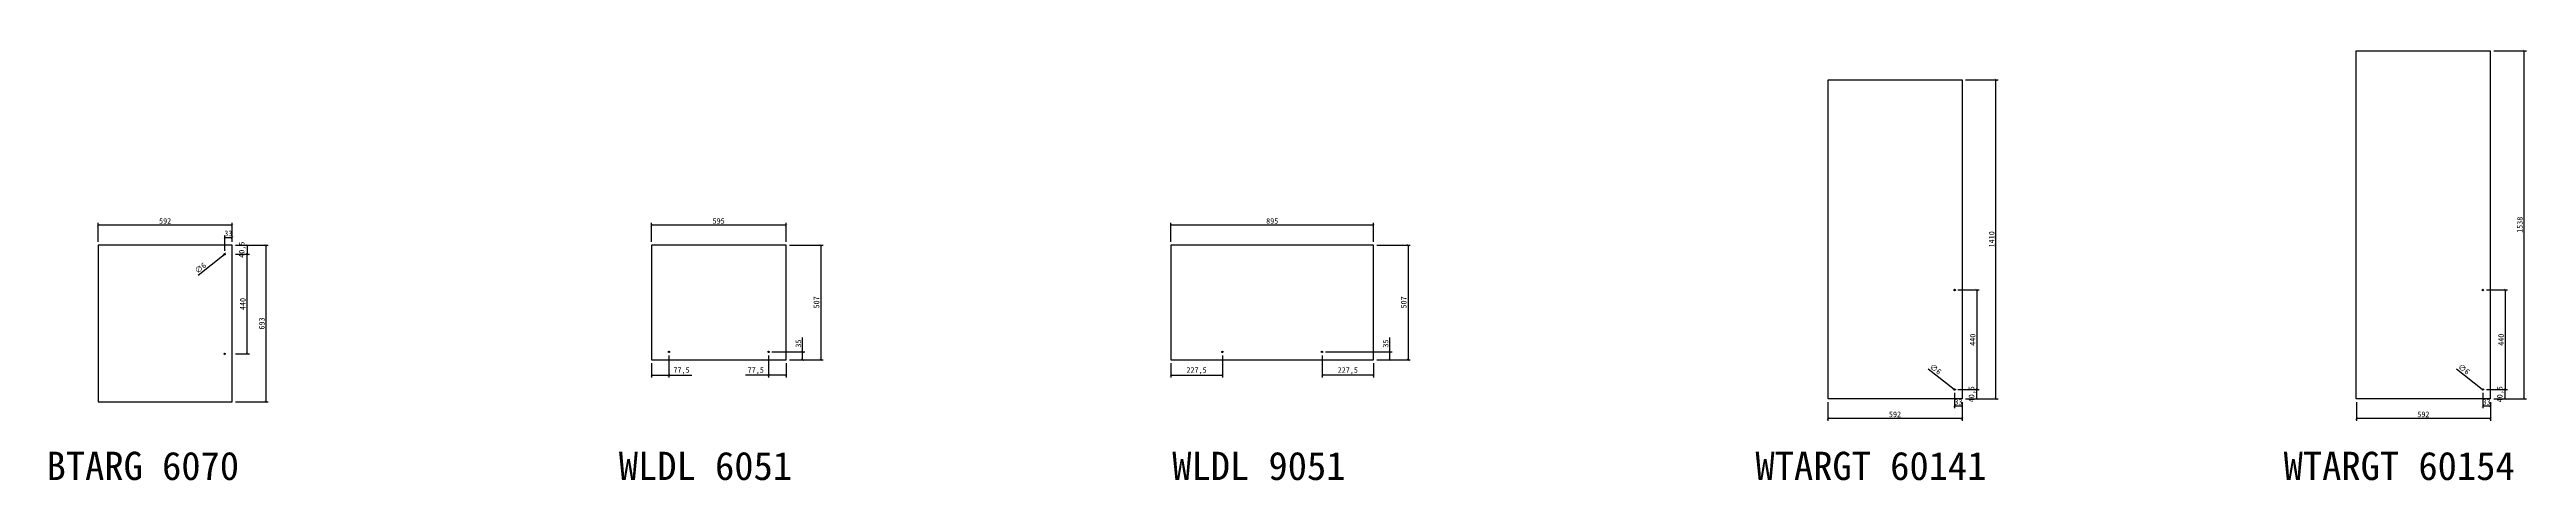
# Model space of a CAD drawing. Header units: millimetres. Extents: x -44117 to 256353, y -2095463 to 65325.
# Drawn here: x 87130 to 98071, y -184115 to -182210 of the extents above; entities that cross this region are included whole.
import ezdxf

# ---------------------------------------------------------------- set-up
doc = ezdxf.new("R2010")
doc.units = ezdxf.units.MM
doc.header["$LTSCALE"] = 10
doc.dimstyles.new('ISO-25', dxfattribs={"dimtxt": 2.5, "dimasz": 2.5, "dimexe": 1, "dimexo": 1, "dimtad": 1, "dimtxsty": 'Standard', "dimblk": 'ARCHTICK', "dimcen": 2.5, "dimadec": 0, "dimazin": 0, "dimtfac": 1, "dimtmove": 0, "dimatfit": 3, "dimfxl": 0, "dimarcsym": 0})

# ---------------------------------------------------------------- blocks, each defined once
blk = doc.blocks.new('_ArchTick')
at = {"color": 0, "linetype": 'ByBlock', "const_width": 0.15}
blk.add_lwpolyline([(-0.5, -0.5), (0.5, 0.5)], dxfattribs=at)
blk = doc.blocks.new('*D3026')
at = {"color": 0, "lineweight": -2}
for p, q in [((87787, -183208), (87901, -183117)), ((87906, -183113), (87901, -183117)), ((87906, -183113), (87906, -183113))]:
    blk.add_line(p, q, dxfattribs=at)
at = {"layer": 'Defpoints', "color": 0}
for p in [(87901, -183117), (87906, -183113)]:
    blk.add_point(p, dxfattribs=at)
at = {"color": 0, "lineweight": -2, "xscale": 10, "yscale": 10, "zscale": 10}
for p, rotation in [((87901, -183117), 38.36647630590951), ((87906, -183113), 218.3664763059095)]:
    blk.add_blockref('_ArchTick', p, dxfattribs=dict(at, rotation=rotation))
at = {"color": 0, "insert": (87797, -183176), "char_height": 25, "attachment_point": 5, "rotation": 38.3665}
blk.add_mtext('∅6', dxfattribs=at)
blk = doc.blocks.new('*D3027')
at = {"color": 0, "lineweight": -2}
for p, q in [((87952, -183075), (88013, -183075)), ((87952, -183115), (88013, -183115)), ((88003, -183075), (88003, -183115))]:
    blk.add_line(p, q, dxfattribs=at)
at = {"layer": 'Defpoints', "color": 0}
for p in [(87937, -183075), (87937, -183115), (88003, -183115)]:
    blk.add_point(p, dxfattribs=at)
at = {"color": 0, "lineweight": -2, "xscale": 10, "yscale": 10, "zscale": 10}
for p, rotation in [((88003, -183075), 90), ((88003, -183115), 270)]:
    blk.add_blockref('_ArchTick', p, dxfattribs=dict(at, rotation=rotation))
at = {"color": 0, "insert": (87982, -183095), "char_height": 25, "attachment_point": 5, "rotation": 90}
blk.add_mtext('40,5', dxfattribs=at)
blk = doc.blocks.new('*D3028')
at = {"color": 0, "lineweight": -2}
for p, q in [((87952, -183115), (88013, -183115)), ((88003, -183555), (88003, -183115)), ((87952, -183555), (88013, -183555))]:
    blk.add_line(p, q, dxfattribs=at)
at = {"layer": 'Defpoints', "color": 0}
for p in [(87937, -183115), (88003, -183115), (87937, -183555)]:
    blk.add_point(p, dxfattribs=at)
at = {"color": 0, "lineweight": -2, "xscale": 10, "yscale": 10, "zscale": 10}
for p, rotation in [((88003, -183115), 90), ((88003, -183555), 270)]:
    blk.add_blockref('_ArchTick', p, dxfattribs=dict(at, rotation=rotation))
at = {"color": 0, "insert": (87984, -183335), "char_height": 25, "attachment_point": 5, "rotation": 90}
blk.add_mtext('440', dxfattribs=at)
blk = doc.blocks.new('*D3029')
at = {"color": 0, "lineweight": -2}
for p, q in [((87952, -183075), (88096, -183075)), ((88086, -183075), (88086, -183768)), ((87952, -183768), (88096, -183768))]:
    blk.add_line(p, q, dxfattribs=at)
at = {"layer": 'Defpoints', "color": 0}
for p in [(87937, -183075), (87937, -183768), (88086, -183768)]:
    blk.add_point(p, dxfattribs=at)
at = {"color": 0, "lineweight": -2, "xscale": 10, "yscale": 10, "zscale": 10}
for p, rotation in [((88086, -183075), 90), ((88086, -183768), 270)]:
    blk.add_blockref('_ArchTick', p, dxfattribs=dict(at, rotation=rotation))
at = {"color": 0, "insert": (88068, -183421), "char_height": 25, "attachment_point": 5, "rotation": 90}
blk.add_mtext('693', dxfattribs=at)
blk = doc.blocks.new('*D3030')
at = {"color": 0, "lineweight": -2}
for p, q in [((87345, -183060), (87345, -182977)), ((87937, -182987), (87345, -182987)), ((87937, -183060), (87937, -182977))]:
    blk.add_line(p, q, dxfattribs=at)
at = {"layer": 'Defpoints', "color": 0}
for p in [(87345, -182987), (87345, -183075), (87937, -183075)]:
    blk.add_point(p, dxfattribs=at)
at = {"color": 0, "lineweight": -2, "xscale": 10, "yscale": 10, "zscale": 10, "rotation": 180}
blk.add_blockref('_ArchTick', (87345, -182987), dxfattribs=at)
at = {"color": 0, "lineweight": -2, "xscale": 10, "yscale": 10, "zscale": 10}
blk.add_blockref('_ArchTick', (87937, -182987), dxfattribs=at)
at = {"color": 0, "insert": (87641, -182968), "char_height": 25, "attachment_point": 5}
blk.add_mtext('592', dxfattribs=at)
blk = doc.blocks.new('*D3031')
at = {"color": 0, "lineweight": -2}
for p, q in [((89789, -183060), (89789, -182977)), ((90384, -182987), (89789, -182987)), ((90384, -183060), (90384, -182977))]:
    blk.add_line(p, q, dxfattribs=at)
at = {"layer": 'Defpoints', "color": 0}
for p in [(89789, -182987), (89789, -183075), (90384, -183075)]:
    blk.add_point(p, dxfattribs=at)
at = {"color": 0, "lineweight": -2, "xscale": 10, "yscale": 10, "zscale": 10, "rotation": 180}
blk.add_blockref('_ArchTick', (89789, -182987), dxfattribs=at)
at = {"color": 0, "lineweight": -2, "xscale": 10, "yscale": 10, "zscale": 10}
blk.add_blockref('_ArchTick', (90384, -182987), dxfattribs=at)
at = {"color": 0, "insert": (90086, -182968), "char_height": 25, "attachment_point": 5}
blk.add_mtext('595', dxfattribs=at)
blk = doc.blocks.new('*D3032')
at = {"color": 0, "lineweight": -2}
for p, q in [((87904, -183100), (87904, -183032)), ((87937, -183060), (87937, -183032)), ((87937, -183042), (87904, -183042))]:
    blk.add_line(p, q, dxfattribs=at)
at = {"layer": 'Defpoints', "color": 0}
for p in [(87904, -183042), (87904, -183115), (87937, -183075)]:
    blk.add_point(p, dxfattribs=at)
at = {"color": 0, "lineweight": -2, "xscale": 10, "yscale": 10, "zscale": 10, "rotation": 180}
blk.add_blockref('_ArchTick', (87904, -183042), dxfattribs=at)
at = {"color": 0, "lineweight": -2, "xscale": 10, "yscale": 10, "zscale": 10}
blk.add_blockref('_ArchTick', (87937, -183042), dxfattribs=at)
at = {"color": 0, "insert": (87920, -183023), "char_height": 25, "attachment_point": 5}
blk.add_mtext('33', dxfattribs=at)
blk = doc.blocks.new('*D3033')
at = {"color": 0, "lineweight": -2}
for p, q in [((90399, -183075), (90547, -183075)), ((90537, -183075), (90537, -183582)), ((90399, -183582), (90547, -183582))]:
    blk.add_line(p, q, dxfattribs=at)
at = {"layer": 'Defpoints', "color": 0}
for p in [(90384, -183075), (90384, -183582), (90537, -183582)]:
    blk.add_point(p, dxfattribs=at)
at = {"color": 0, "lineweight": -2, "xscale": 10, "yscale": 10, "zscale": 10}
for p, rotation in [((90537, -183075), 90), ((90537, -183582), 270)]:
    blk.add_blockref('_ArchTick', p, dxfattribs=dict(at, rotation=rotation))
at = {"color": 0, "insert": (90518, -183328), "char_height": 25, "attachment_point": 5, "rotation": 90}
blk.add_mtext('507', dxfattribs=at)
blk = doc.blocks.new('*D3034')
at = {"color": 0, "lineweight": -2}
for p, q in [((90321, -183547), (90466, -183547)), ((90399, -183582), (90466, -183582)), ((90456, -183547), (90456, -183483)), ((90456, -183582), (90456, -183547))]:
    blk.add_line(p, q, dxfattribs=at)
at = {"layer": 'Defpoints', "color": 0}
for p in [(90306, -183547), (90384, -183582), (90456, -183547)]:
    blk.add_point(p, dxfattribs=at)
at = {"color": 0, "lineweight": -2, "xscale": 10, "yscale": 10, "zscale": 10}
for p, rotation in [((90456, -183547), 90), ((90456, -183582), 270)]:
    blk.add_blockref('_ArchTick', p, dxfattribs=dict(at, rotation=rotation))
at = {"color": 0, "insert": (90438, -183510), "char_height": 25, "attachment_point": 5, "rotation": 90}
blk.add_mtext('35', dxfattribs=at)
blk = doc.blocks.new('*D3035')
at = {"color": 0, "lineweight": -2}
for p, q in [((90306, -183562), (90306, -183660)), ((90306, -183650), (90205, -183650)), ((90384, -183650), (90306, -183650)), ((90384, -183597), (90384, -183660))]:
    blk.add_line(p, q, dxfattribs=at)
at = {"layer": 'Defpoints', "color": 0}
for p in [(90306, -183547), (90384, -183582), (90306, -183650)]:
    blk.add_point(p, dxfattribs=at)
at = {"color": 0, "lineweight": -2, "xscale": 10, "yscale": 10, "zscale": 10, "rotation": 180}
blk.add_blockref('_ArchTick', (90306, -183650), dxfattribs=at)
at = {"color": 0, "lineweight": -2, "xscale": 10, "yscale": 10, "zscale": 10}
blk.add_blockref('_ArchTick', (90384, -183650), dxfattribs=at)
at = {"color": 0, "insert": (90250, -183630), "char_height": 25, "attachment_point": 5}
blk.add_mtext('77,5', dxfattribs=at)
blk = doc.blocks.new('*D3036')
at = {"color": 0, "lineweight": -2}
for p, q in [((89866, -183562), (89866, -183660)), ((89789, -183597), (89789, -183660)), ((89789, -183650), (89866, -183650)), ((89866, -183650), (89968, -183650))]:
    blk.add_line(p, q, dxfattribs=at)
at = {"layer": 'Defpoints', "color": 0}
for p in [(89789, -183582), (89866, -183547), (89866, -183650)]:
    blk.add_point(p, dxfattribs=at)
at = {"color": 0, "lineweight": -2, "xscale": 10, "yscale": 10, "zscale": 10, "rotation": 180}
blk.add_blockref('_ArchTick', (89789, -183650), dxfattribs=at)
at = {"color": 0, "lineweight": -2, "xscale": 10, "yscale": 10, "zscale": 10}
blk.add_blockref('_ArchTick', (89866, -183650), dxfattribs=at)
at = {"color": 0, "insert": (89922, -183630), "char_height": 25, "attachment_point": 5}
blk.add_mtext('77,5', dxfattribs=at)
blk = doc.blocks.new('*D3037')
at = {"color": 0, "lineweight": -2}
for p, q in [((92083, -183060), (92083, -182977)), ((92978, -182987), (92083, -182987)), ((92978, -183060), (92978, -182977))]:
    blk.add_line(p, q, dxfattribs=at)
at = {"layer": 'Defpoints', "color": 0}
for p in [(92083, -182987), (92083, -183075), (92978, -183075)]:
    blk.add_point(p, dxfattribs=at)
at = {"color": 0, "lineweight": -2, "xscale": 10, "yscale": 10, "zscale": 10, "rotation": 180}
blk.add_blockref('_ArchTick', (92083, -182987), dxfattribs=at)
at = {"color": 0, "lineweight": -2, "xscale": 10, "yscale": 10, "zscale": 10}
blk.add_blockref('_ArchTick', (92978, -182987), dxfattribs=at)
at = {"color": 0, "insert": (92531, -182968), "char_height": 25, "attachment_point": 5}
blk.add_mtext('895', dxfattribs=at)
blk = doc.blocks.new('*D3038')
at = {"color": 0, "lineweight": -2}
for p, q in [((92993, -183075), (93141, -183075)), ((93131, -183075), (93131, -183582)), ((92993, -183582), (93141, -183582))]:
    blk.add_line(p, q, dxfattribs=at)
at = {"layer": 'Defpoints', "color": 0}
for p in [(92978, -183075), (92978, -183582), (93131, -183582)]:
    blk.add_point(p, dxfattribs=at)
at = {"color": 0, "lineweight": -2, "xscale": 10, "yscale": 10, "zscale": 10}
for p, rotation in [((93131, -183075), 90), ((93131, -183582), 270)]:
    blk.add_blockref('_ArchTick', p, dxfattribs=dict(at, rotation=rotation))
at = {"color": 0, "insert": (93112, -183328), "char_height": 25, "attachment_point": 5, "rotation": 90}
blk.add_mtext('507', dxfattribs=at)
blk = doc.blocks.new('*D3039')
at = {"color": 0, "lineweight": -2}
for p, q in [((92766, -183547), (93061, -183547)), ((92993, -183582), (93061, -183582)), ((93051, -183547), (93051, -183483)), ((93051, -183582), (93051, -183547))]:
    blk.add_line(p, q, dxfattribs=at)
at = {"layer": 'Defpoints', "color": 0}
for p in [(92751, -183547), (92978, -183582), (93051, -183547)]:
    blk.add_point(p, dxfattribs=at)
at = {"color": 0, "lineweight": -2, "xscale": 10, "yscale": 10, "zscale": 10}
for p, rotation in [((93051, -183547), 90), ((93051, -183582), 270)]:
    blk.add_blockref('_ArchTick', p, dxfattribs=dict(at, rotation=rotation))
at = {"color": 0, "insert": (93032, -183510), "char_height": 25, "attachment_point": 5, "rotation": 90}
blk.add_mtext('35', dxfattribs=at)
blk = doc.blocks.new('*D3040')
at = {"color": 0, "lineweight": -2}
for p, q in [((92751, -183562), (92751, -183660)), ((92978, -183650), (92751, -183650)), ((92978, -183597), (92978, -183660))]:
    blk.add_line(p, q, dxfattribs=at)
at = {"layer": 'Defpoints', "color": 0}
for p in [(92751, -183547), (92978, -183582), (92751, -183650)]:
    blk.add_point(p, dxfattribs=at)
at = {"color": 0, "lineweight": -2, "xscale": 10, "yscale": 10, "zscale": 10, "rotation": 180}
blk.add_blockref('_ArchTick', (92751, -183650), dxfattribs=at)
at = {"color": 0, "lineweight": -2, "xscale": 10, "yscale": 10, "zscale": 10}
blk.add_blockref('_ArchTick', (92978, -183650), dxfattribs=at)
at = {"color": 0, "insert": (92865, -183630), "char_height": 25, "attachment_point": 5}
blk.add_mtext('227,5', dxfattribs=at)
blk = doc.blocks.new('*D3041')
at = {"color": 0, "lineweight": -2}
for p, q in [((92311, -183562), (92311, -183660)), ((92083, -183597), (92083, -183660)), ((92083, -183650), (92311, -183650))]:
    blk.add_line(p, q, dxfattribs=at)
at = {"layer": 'Defpoints', "color": 0}
for p in [(92083, -183582), (92311, -183547), (92311, -183650)]:
    blk.add_point(p, dxfattribs=at)
at = {"color": 0, "lineweight": -2, "xscale": 10, "yscale": 10, "zscale": 10, "rotation": 180}
blk.add_blockref('_ArchTick', (92083, -183650), dxfattribs=at)
at = {"color": 0, "lineweight": -2, "xscale": 10, "yscale": 10, "zscale": 10}
blk.add_blockref('_ArchTick', (92311, -183650), dxfattribs=at)
at = {"color": 0, "insert": (92197, -183630), "char_height": 25, "attachment_point": 5}
blk.add_mtext('227,5', dxfattribs=at)
blk = doc.blocks.new('*D3042')
at = {"color": 0, "lineweight": -2}
for p, q in [((95429, -183621), (95543, -183711)), ((95548, -183715), (95543, -183711)), ((95548, -183715), (95548, -183715))]:
    blk.add_line(p, q, dxfattribs=at)
at = {"layer": 'Defpoints', "color": 0}
for p in [(95543, -183711), (95548, -183715)]:
    blk.add_point(p, dxfattribs=at)
at = {"color": 0, "lineweight": -2, "xscale": 10, "yscale": 10, "zscale": 10}
for p, rotation in [((95543, -183711), 321.6335236940905), ((95548, -183715), 141.6335236940905)]:
    blk.add_blockref('_ArchTick', p, dxfattribs=dict(at, rotation=rotation))
at = {"color": 0, "insert": (95461, -183623), "char_height": 25, "attachment_point": 5, "rotation": 321.6335}
blk.add_mtext('∅6', dxfattribs=at)
blk = doc.blocks.new('*D3043')
at = {"color": 0, "lineweight": -2}
for p, q in [((95593, -183713), (95654, -183713)), ((95593, -183754), (95654, -183754)), ((95644, -183754), (95644, -183713))]:
    blk.add_line(p, q, dxfattribs=at)
at = {"layer": 'Defpoints', "color": 0}
for p in [(95578, -183713), (95578, -183754), (95644, -183713)]:
    blk.add_point(p, dxfattribs=at)
at = {"color": 0, "lineweight": -2, "xscale": 10, "yscale": 10, "zscale": 10}
for p, rotation in [((95644, -183713), 90), ((95644, -183754), 270)]:
    blk.add_blockref('_ArchTick', p, dxfattribs=dict(at, rotation=rotation))
at = {"color": 0, "insert": (95623, -183734), "char_height": 25, "attachment_point": 5, "rotation": 90}
blk.add_mtext('40,5', dxfattribs=at)
blk = doc.blocks.new('*D3044')
at = {"color": 0, "lineweight": -2}
for p, q in [((95593, -182344), (95738, -182344)), ((95728, -183754), (95728, -182344)), ((95593, -183754), (95738, -183754))]:
    blk.add_line(p, q, dxfattribs=at)
at = {"layer": 'Defpoints', "color": 0}
for p in [(95578, -182344), (95728, -182344), (95578, -183754)]:
    blk.add_point(p, dxfattribs=at)
at = {"color": 0, "lineweight": -2, "xscale": 10, "yscale": 10, "zscale": 10}
for p, rotation in [((95728, -182344), 90), ((95728, -183754), 270)]:
    blk.add_blockref('_ArchTick', p, dxfattribs=dict(at, rotation=rotation))
at = {"color": 0, "insert": (95709, -183049), "char_height": 25, "attachment_point": 5, "rotation": 90}
blk.add_mtext('1410', dxfattribs=at)
blk = doc.blocks.new('*D3045')
at = {"color": 0, "lineweight": -2}
for p, q in [((94986, -183769), (94986, -183851)), ((95578, -183769), (95578, -183851)), ((95578, -183841), (94986, -183841))]:
    blk.add_line(p, q, dxfattribs=at)
at = {"layer": 'Defpoints', "color": 0}
for p in [(94986, -183754), (95578, -183754), (94986, -183841)]:
    blk.add_point(p, dxfattribs=at)
at = {"color": 0, "lineweight": -2, "xscale": 10, "yscale": 10, "zscale": 10, "rotation": 180}
blk.add_blockref('_ArchTick', (94986, -183841), dxfattribs=at)
at = {"color": 0, "lineweight": -2, "xscale": 10, "yscale": 10, "zscale": 10}
blk.add_blockref('_ArchTick', (95578, -183841), dxfattribs=at)
at = {"color": 0, "insert": (95282, -183823), "char_height": 25, "attachment_point": 5}
blk.add_mtext('592', dxfattribs=at)
blk = doc.blocks.new('*D3046')
at = {"color": 0, "lineweight": -2}
for p, q in [((95545, -183728), (95545, -183796)), ((95578, -183786), (95545, -183786)), ((95578, -183769), (95578, -183796))]:
    blk.add_line(p, q, dxfattribs=at)
at = {"layer": 'Defpoints', "color": 0}
for p in [(95545, -183713), (95545, -183786), (95578, -183754)]:
    blk.add_point(p, dxfattribs=at)
at = {"color": 0, "lineweight": -2, "xscale": 10, "yscale": 10, "zscale": 10, "rotation": 180}
blk.add_blockref('_ArchTick', (95545, -183786), dxfattribs=at)
at = {"color": 0, "lineweight": -2, "xscale": 10, "yscale": 10, "zscale": 10}
blk.add_blockref('_ArchTick', (95578, -183786), dxfattribs=at)
at = {"color": 0, "insert": (95562, -183768), "char_height": 25, "attachment_point": 5}
blk.add_mtext('33', dxfattribs=at)
blk = doc.blocks.new('*D3047')
at = {"color": 0, "lineweight": -2}
for p, q in [((97762, -183621), (97876, -183711)), ((97881, -183715), (97876, -183711)), ((97881, -183715), (97881, -183715))]:
    blk.add_line(p, q, dxfattribs=at)
at = {"layer": 'Defpoints', "color": 0}
for p in [(97876, -183711), (97881, -183715)]:
    blk.add_point(p, dxfattribs=at)
at = {"color": 0, "lineweight": -2, "xscale": 10, "yscale": 10, "zscale": 10}
for p, rotation in [((97876, -183711), 321.6335236940905), ((97881, -183715), 141.6335236940905)]:
    blk.add_blockref('_ArchTick', p, dxfattribs=dict(at, rotation=rotation))
at = {"color": 0, "insert": (97795, -183623), "char_height": 25, "attachment_point": 5, "rotation": 321.6335}
blk.add_mtext('∅6', dxfattribs=at)
blk = doc.blocks.new('*D3048')
at = {"color": 0, "lineweight": -2}
for p, q in [((97927, -183713), (97987, -183713)), ((97927, -183754), (97987, -183754)), ((97977, -183754), (97977, -183713))]:
    blk.add_line(p, q, dxfattribs=at)
at = {"layer": 'Defpoints', "color": 0}
for p in [(97912, -183713), (97912, -183754), (97977, -183713)]:
    blk.add_point(p, dxfattribs=at)
at = {"color": 0, "lineweight": -2, "xscale": 10, "yscale": 10, "zscale": 10}
for p, rotation in [((97977, -183713), 90), ((97977, -183754), 270)]:
    blk.add_blockref('_ArchTick', p, dxfattribs=dict(at, rotation=rotation))
at = {"color": 0, "insert": (97956, -183734), "char_height": 25, "attachment_point": 5, "rotation": 90}
blk.add_mtext('40,5', dxfattribs=at)
blk = doc.blocks.new('*D3049')
at = {"color": 0, "lineweight": -2}
for p, q in [((97927, -182216), (98071, -182216)), ((98061, -183754), (98061, -182216)), ((97927, -183754), (98071, -183754))]:
    blk.add_line(p, q, dxfattribs=at)
at = {"layer": 'Defpoints', "color": 0}
for p in [(97912, -182216), (98061, -182216), (97912, -183754)]:
    blk.add_point(p, dxfattribs=at)
at = {"color": 0, "lineweight": -2, "xscale": 10, "yscale": 10, "zscale": 10}
for p, rotation in [((98061, -182216), 90), ((98061, -183754), 270)]:
    blk.add_blockref('_ArchTick', p, dxfattribs=dict(at, rotation=rotation))
at = {"color": 0, "insert": (98042, -182985), "char_height": 25, "attachment_point": 5, "rotation": 90}
blk.add_mtext('1538', dxfattribs=at)
blk = doc.blocks.new('*D3050')
at = {"color": 0, "lineweight": -2}
for p, q in [((97320, -183769), (97320, -183851)), ((97912, -183769), (97912, -183851)), ((97912, -183841), (97320, -183841))]:
    blk.add_line(p, q, dxfattribs=at)
at = {"layer": 'Defpoints', "color": 0}
for p in [(97320, -183754), (97912, -183754), (97320, -183841)]:
    blk.add_point(p, dxfattribs=at)
at = {"color": 0, "lineweight": -2, "xscale": 10, "yscale": 10, "zscale": 10, "rotation": 180}
blk.add_blockref('_ArchTick', (97320, -183841), dxfattribs=at)
at = {"color": 0, "lineweight": -2, "xscale": 10, "yscale": 10, "zscale": 10}
blk.add_blockref('_ArchTick', (97912, -183841), dxfattribs=at)
at = {"color": 0, "insert": (97616, -183823), "char_height": 25, "attachment_point": 5}
blk.add_mtext('592', dxfattribs=at)
blk = doc.blocks.new('*D3051')
at = {"color": 0, "lineweight": -2}
for p, q in [((97879, -183728), (97879, -183796)), ((97912, -183786), (97879, -183786)), ((97912, -183769), (97912, -183796))]:
    blk.add_line(p, q, dxfattribs=at)
at = {"layer": 'Defpoints', "color": 0}
for p in [(97879, -183713), (97879, -183786), (97912, -183754)]:
    blk.add_point(p, dxfattribs=at)
at = {"color": 0, "lineweight": -2, "xscale": 10, "yscale": 10, "zscale": 10, "rotation": 180}
blk.add_blockref('_ArchTick', (97879, -183786), dxfattribs=at)
at = {"color": 0, "lineweight": -2, "xscale": 10, "yscale": 10, "zscale": 10}
blk.add_blockref('_ArchTick', (97912, -183786), dxfattribs=at)
at = {"color": 0, "insert": (97895, -183768), "char_height": 25, "attachment_point": 5}
blk.add_mtext('33', dxfattribs=at)
blk = doc.blocks.new('*D3052')
at = {"color": 0, "lineweight": -2}
for p, q in [((95560, -183273), (95654, -183273)), ((95644, -183273), (95644, -183713)), ((95560, -183713), (95654, -183713))]:
    blk.add_line(p, q, dxfattribs=at)
at = {"layer": 'Defpoints', "color": 0}
for p in [(95545, -183273), (95545, -183713), (95644, -183713)]:
    blk.add_point(p, dxfattribs=at)
at = {"color": 0, "lineweight": -2, "xscale": 10, "yscale": 10, "zscale": 10}
for p, rotation in [((95644, -183273), 90), ((95644, -183713), 270)]:
    blk.add_blockref('_ArchTick', p, dxfattribs=dict(at, rotation=rotation))
at = {"color": 0, "insert": (95625, -183493), "char_height": 25, "attachment_point": 5, "rotation": 90}
blk.add_mtext('440', dxfattribs=at)
blk = doc.blocks.new('*D3053')
at = {"color": 0, "lineweight": -2}
for p, q in [((97894, -183273), (97987, -183273)), ((97977, -183273), (97977, -183713)), ((97894, -183713), (97987, -183713))]:
    blk.add_line(p, q, dxfattribs=at)
at = {"layer": 'Defpoints', "color": 0}
for p in [(97879, -183273), (97879, -183713), (97977, -183713)]:
    blk.add_point(p, dxfattribs=at)
at = {"color": 0, "lineweight": -2, "xscale": 10, "yscale": 10, "zscale": 10}
for p, rotation in [((97977, -183273), 90), ((97977, -183713), 270)]:
    blk.add_blockref('_ArchTick', p, dxfattribs=dict(at, rotation=rotation))
at = {"color": 0, "insert": (97959, -183493), "char_height": 25, "attachment_point": 5, "rotation": 90}
blk.add_mtext('440', dxfattribs=at)

msp = doc.modelspace()

# ---------------------------------------------------------------- linework, layer by layer
for p, q in [((97319.58116, -182215.7045), (97911.58116, -182215.7045)), ((97319.58116, -183753.7045), (97319.58116, -182215.7045)), ((97911.58116, -182215.7045), (97911.58116, -183753.7045)), ((94986.48736, -182343.7045), (95578.48736, -182343.7045)), ((94986.48736, -183753.7045), (94986.48736, -182343.7045)), ((95578.48736, -182343.7045), (95578.48736, -183753.7045)), ((87936.8296, -183074.78966), (87344.8296, -183074.78966)), ((87344.8296, -183074.78966), (87344.8296, -183767.78966)), ((87936.8296, -183767.78966), (87936.8296, -183074.78966)), ((90383.71134, -183074.78966), (89788.71134, -183074.78966)), ((89788.71134, -183074.78966), (89788.71134, -183581.78966)), ((90383.71134, -183581.78966), (90383.71134, -183074.78966)), ((92978.3133, -183074.78966), (92083.3133, -183074.78966)), ((92083.3133, -183074.78966), (92083.3133, -183581.78966)), ((92978.3133, -183581.78966), (92978.3133, -183074.78966)), ((89788.71134, -183581.78966), (90383.71134, -183581.78966)), ((92083.3133, -183581.78966), (92978.3133, -183581.78966)), ((87344.8296, -183767.78966), (87936.8296, -183767.78966)), ((95578.48736, -183753.7045), (94986.48736, -183753.7045)), ((97911.58116, -183753.7045), (97319.58116, -183753.7045))]:
    msp.add_line(p, q)
for centre in [(87903.8296, -183115.28966), (95545.48736, -183273.2045), (97878.58116, -183273.2045), (87903.8296, -183555.28966), (89866.21134, -183546.78966), (90306.21134, -183546.78966), (92310.8133, -183546.78966), (92750.8133, -183546.78966), (95545.48736, -183713.2045), (97878.58116, -183713.2045)]:
    msp.add_circle(centre, 3)

# ---------------------------------------------------------------- texts
at = {"char_height": 125, "attachment_point": 1}
for s, insert in [('BTARG 6070', (87117.28151, -183988.17047)), ('WLDL 6051', (89644.7998, -183988.17047)), ('WLDL 9051', (92089.40176, -183988.17047)), ('WTARGT 60141', (94665.52616, -183988.17047)), ('WTARGT 60154', (96998.61997, -183988.17047))]:
    msp.add_mtext_dynamic_manual_height_columns(s, width=133414.7044326, gutter_width=625, heights=[-125], dxfattribs=dict(at, insert=insert))

# ---------------------------------------------------------------- dimensions: what is measured, and where the dimension line sits
for base, p1, p2, angle, picture, middle in [((98061.21611, -182215.7045), (97911.58116, -183753.7045), (97911.58116, -182215.7045), 270, '*D3049', (98042.46611, -182984.7045)), ((95728.12231, -182343.7045), (95578.48736, -183753.7045), (95578.48736, -182343.7045), 270, '*D3044', (95709.37231, -183048.7045)), ((88086.46455, -183767.78966), (87936.8296, -183074.78966), (87936.8296, -183767.78966), 90, '*D3029', (88067.71455, -183421.28966)), ((90536.6197, -183581.78966), (90383.71134, -183074.78966), (90383.71134, -183581.78966), 90, '*D3033', (90517.8697, -183328.28966)), ((93131.22166, -183581.78966), (92978.3133, -183074.78966), (92978.3133, -183581.78966), 90, '*D3038', (93112.47166, -183328.28966)), ((95644.23847, -183713.2045), (95545.48736, -183273.2045), (95545.48736, -183713.2045), 90, '*D3052', (95625.48847, -183493.2045)), ((97977.33228, -183713.2045), (97878.58116, -183273.2045), (97878.58116, -183713.2045), 90, '*D3053', (97958.58228, -183493.2045)), ((90456.47683, -183546.78966), (90383.71134, -183581.78966), (90306.21134, -183546.78966), 90, '*D3034', (90437.72683, -183509.70633)), ((93051.07879, -183546.78966), (92978.3133, -183581.78966), (92750.8133, -183546.78966), 90, '*D3039', (93032.32879, -183509.70633))]:
    dim = msp.add_linear_dim(base=base, p1=p1, p2=p2, angle=angle, dimstyle='ISO-25', override={"dimscale": 10, "dimasz": 1, "dimexo": 1.5})
    dim.commit()
    dim.dimension.update_dxf_attribs({"geometry": picture, "text_midpoint": middle})
for base, p1, p2, picture, middle in [((87344.8296, -182987.23649), (87936.8296, -183074.78966), (87344.8296, -183074.78966), '*D3030', (87640.8296, -182968.48649)), ((89788.71134, -182987.23649), (90383.71134, -183074.78966), (89788.71134, -183074.78966), '*D3031', (90086.21134, -182968.48649)), ((92083.3133, -182987.23649), (92978.3133, -183074.78966), (92083.3133, -183074.78966), '*D3037', (92530.8133, -182968.48649)), ((89866.21134, -183650.39823), (89788.71134, -183581.78966), (89866.21134, -183546.78966), '*D3036', (89922.04467, -183629.5649)), ((90306.21134, -183650.39823), (90383.71134, -183581.78966), (90306.21134, -183546.78966), '*D3035', (90250.37801, -183629.5649)), ((92310.8133, -183650.39823), (92083.3133, -183581.78966), (92310.8133, -183546.78966), '*D3041', (92197.0633, -183629.5649)), ((92750.8133, -183650.39823), (92978.3133, -183581.78966), (92750.8133, -183546.78966), '*D3040', (92864.5633, -183629.5649)), ((94986.48736, -183841.25767), (95578.48736, -183753.7045), (94986.48736, -183753.7045), '*D3045', (95282.48736, -183822.50767)), ((97319.58116, -183841.25767), (97911.58116, -183753.7045), (97319.58116, -183753.7045), '*D3050', (97615.58116, -183822.50767))]:
    dim = msp.add_linear_dim(base=base, p1=p1, p2=p2, dimstyle='ISO-25', override={"dimscale": 10, "dimasz": 1, "dimexo": 1.5})
    dim.commit()
    dim.dimension.update_dxf_attribs({"geometry": picture, "text_midpoint": middle})
for base, p1, p2, picture, middle in [((87903.8296, -183042.13503), (87936.8296, -183074.78966), (87903.8296, -183115.28966), '*D3032', (87920.3296, -183042.13503)), ((95545.48736, -183786.35913), (95578.48736, -183753.7045), (95545.48736, -183713.2045), '*D3046', (95561.98736, -183786.35913)), ((97878.58116, -183786.35913), (97911.58116, -183753.7045), (97878.58116, -183713.2045), '*D3051', (97895.08116, -183786.35913))]:
    dim = msp.add_linear_dim(base=base, p1=p1, p2=p2, dimstyle='ISO-25', override={"dimscale": 10, "dimasz": 1, "dimexo": 1.5})
    dim.commit()
    dim.dimension.update_dxf_attribs({"geometry": picture, "text_midpoint": middle, "dimtype": 160})
for p1, p2, picture, middle in [((87906.18177, -183113.42759), (87901.47743, -183117.15173), '*D3026', (87808.15441, -183191.02978)), ((95547.83953, -183715.06657), (95543.13519, -183711.34244), '*D3042', (95449.81217, -183637.46439)), ((97880.93333, -183715.06657), (97876.22899, -183711.34244), '*D3047', (97782.90597, -183637.46439))]:
    dim = msp.add_diameter_dim_2p(p1=p1, p2=p2, dimstyle='ISO-25', override={"dimscale": 10, "dimasz": 1, "dimexo": 1.5})
    dim.commit()
    dim.dimension.update_dxf_attribs({"geometry": picture, "text_midpoint": middle, "dimtype": 163})
for base, p1, p2, angle, picture, middle in [((88002.58072, -183115.28966), (87936.8296, -183074.78966), (87936.8296, -183115.28966), 90, '*D3027', (88002.58072, -183094.78966)), ((95644.23847, -183713.2045), (95578.48736, -183753.7045), (95578.48736, -183713.2045), 270, '*D3043', (95644.23847, -183733.7045)), ((97977.33228, -183713.2045), (97911.58116, -183753.7045), (97911.58116, -183713.2045), 270, '*D3048', (97977.33228, -183733.7045))]:
    dim = msp.add_linear_dim(base=base, p1=p1, p2=p2, angle=angle, dimstyle='ISO-25', override={"dimscale": 10, "dimasz": 1, "dimexo": 1.5})
    dim.commit()
    dim.dimension.update_dxf_attribs({"geometry": picture, "text_midpoint": middle, "dimtype": 160})
dim = msp.add_linear_dim(base=(88002.58072, -183115.28966), p1=(87936.8296, -183555.28966), p2=(87936.8296, -183115.28966), angle=90, text='440', dimstyle='ISO-25', override={"dimscale": 10, "dimasz": 1, "dimexo": 1.5, "dimtxsty": 'Standard'})
dim.commit()
dim.dimension.update_dxf_attribs({"geometry": '*D3028', "text_midpoint": (87983.83072, -183335.28966)})

doc.saveas('drawing.dxf')
